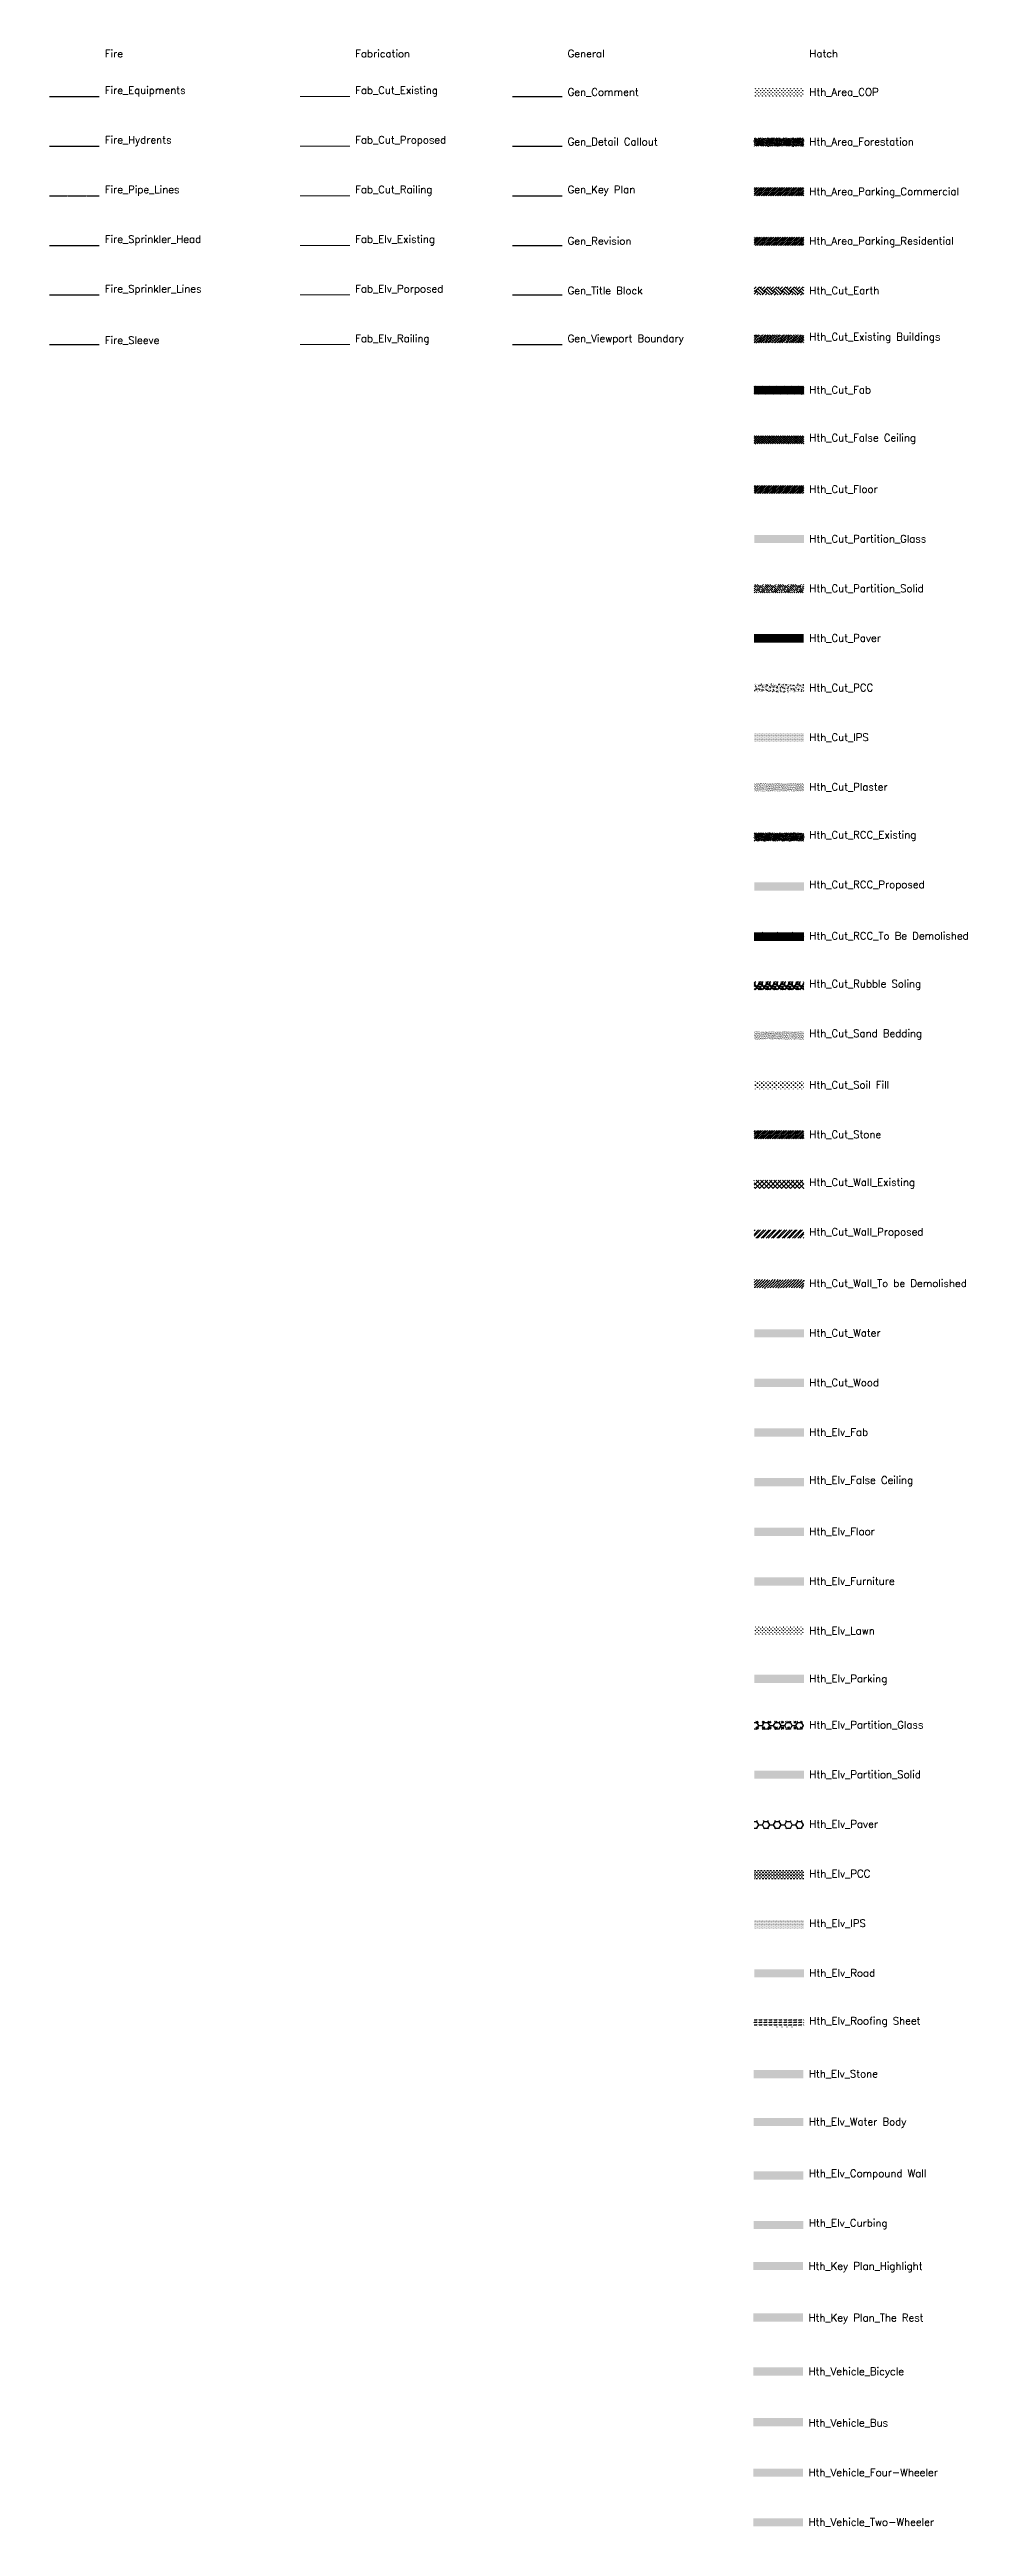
# Model space of a CAD drawing. Header units: inches. Extents: x -12 to 68737, y -20912 to 38138.
# Drawn here: x 13429 to 31909, y -11807 to 38095 of the extents above; entities that cross this region are included whole.
import ezdxf

# ---------------------------------------------------------------- set-up
doc = ezdxf.new("R2010")
doc.units = ezdxf.units.IN
doc.header["$MEASUREMENT"] = 0
doc.linetypes.add('ACAD_ISO08W100', pattern=[36, 24, -3, 6, -3])
for name, color, linetype, lineweight in [('Fab_Cut_Existing', 8, 'Continuous', 18), ('Fab_Cut_Proposed', 6, 'Continuous', 18), ('Fab_Cut_Railing', 6, 'Continuous', 18), ('Fab_Elv_Existing', 205, 'Continuous', 18), ('Fab_Elv_Proposed', 4, 'Continuous', 18), ('Fab_Elv_Railing', 4, 'Continuous', 18)]:
    doc.layers.add(name, color=color, linetype=linetype, lineweight=lineweight)
for name, color, linetype in [('Fire_Equipments', 10, 'Continuous'), ('Fire_Hydrents', 10, 'Continuous'), ('Fire_Pipe_Lines', 14, 'ACAD_ISO08W100'), ('Fire_Sleeve', 10, 'Continuous'), ('Fire_Sprinkler_Head', 10, 'Continuous'), ('Fire_Sprinkler_Lines', 160, 'Continuous'), ('Gen_Comment', 170, 'Continuous'), ('Gen_Detail Callout', 95, 'Continuous'), ('Gen_Key Plan', 204, 'Continuous'), ('Gen_Revison', 170, 'Continuous'), ('Gen_Title Block', 7, 'Continuous'), ('Hth_Area_COP', 64, 'Continuous'), ('Hth_Area_Forestation', 96, 'Continuous'), ('Hth_Area_Parking_Commercial', 26, 'Continuous'), ('Hth_Area_Parking_Residential', 46, 'Continuous'), ('Hth_Cut_Earth', 203, 'Continuous'), ('Hth_Cut_Existing Buildings', 8, 'Continuous'), ('Hth_Cut_Fab', 204, 'Continuous'), ('Hth_Cut_False Celling', 203, 'Continuous'), ('Hth_Cut_Floor', 203, 'Continuous'), ('Hth_Cut_IPS', 205, 'Continuous'), ('Hth_Cut_Partion_Glass', 202, 'Continuous'), ('Hth_Cut_Partion_Solid', 202, 'Continuous'), ('Hth_Cut_Paver', 203, 'Continuous'), ('Hth_Cut_PCC', 203, 'Continuous'), ('Hth_Cut_Plaster', 203, 'Continuous'), ('Hth_Cut_RCC_Existing', 17, 'Continuous'), ('Hth_Cut_RCC_Proposed', 205, 'Continuous'), ('Hth_Cut_RCC_To Be Demolished', 33, 'Continuous'), ('Hth_Cut_Rubble Soling', 203, 'Continuous'), ('Hth_Cut_Sand Bedding', 203, 'Continuous'), ('Hth_Cut_Soil Fill', 203, 'Continuous'), ('Hth_Cut_Stone', 203, 'Continuous'), ('Hth_Cut_Wall_Existing', 96, 'Continuous'), ('Hth_Cut_Wall_Proposed', 204, 'Continuous'), ('Hth_Cut_Wall_To be Demolished', 216, 'Continuous'), ('Hth_Cut_Water', 151, 'Continuous'), ('Hth_Cut_Wood', 203, 'Continuous'), ('Hth_Elv_Compound Wall', 201, 'Continuous'), ('Hth_Elv_Curbing', 200, 'Continuous'), ('Hth_Elv_Fab', 201, 'Continuous'), ('Hth_Elv_False_Celling', 201, 'Continuous'), ('Hth_Elv_Floor', 203, 'Continuous'), ('Hth_Elv_Furniture', 201, 'Continuous'), ('Hth_Elv_IPS', 201, 'Continuous'), ('Hth_Elv_Lawn', 64, 'Continuous'), ('Hth_Elv_Parking', 53, 'Continuous'), ('Hth_Elv_Partion_Glass', 201, 'Continuous'), ('Hth_Elv_Partion_Solid', 201, 'Continuous'), ('Hth_Elv_Paver', 201, 'Continuous'), ('Hth_Elv_PCC', 201, 'Continuous'), ('Hth_Elv_Road', 199, 'Continuous'), ('Hth_Elv_Roofing Sheet', 202, 'Continuous'), ('Hth_Elv_Stone', 201, 'Continuous'), ('Hth_Elv_Water_Body', 151, 'Continuous'), ('Hth_Key Plan_Highlight', 10, 'Continuous'), ('Hth_Key Plan_The Rest', 202, 'Continuous'), ('Hth_Vehicle_Bicycle', 21, 'Continuous'), ('Hth_Vehicle_Bus', 241, 'Continuous'), ('Hth_Vehicle_Four-Wheeler', 171, 'Continuous'), ('Hth_Vehicle_Two-Wheeler', 45, 'Continuous')]:
    doc.layers.add(name, color=color, linetype=linetype)
doc.layers.add('Gen_Viewport Boundary', color=3, linetype='Continuous', plot=False)
doc.styles.add('Simplex', font='simplex.shx')
pattern_1 = [(45, (-1881.67, 0), (-17.67767, 17.67767), [])]

msp = doc.modelspace()

# ---------------------------------------------------------------- texts
at = {"char_height": 150, "attachment_point": 7, "style": 'Simplex'}
for s, width, insert in [('Fire', 965.79, (14540, 37938)), ('Fabrication', 11120.05, (19582, 37938)), ('General', 11120.05, (23859, 37938)), ('Hatch', 11120.05, (28727, 37938)), ('Fire_Equipments', 11120.05, (14540, 37150)), ('\\pt1050;Fab_Cut_Existing', 11120.05, (19582, 37150)), ('Gen_Comment', 11120.05, (23859, 37150)), ('Hth_Area_COP', 11120.05, (28727, 37150)), ('Fire_Hydrents', 11120.05, (14540, 36150)), ('\\pt1050;Fab_Cut_Proposed', 11120.05, (19582, 36150)), ('Gen_Detail Callout', 11120.05, (23859, 36150)), ('Hth_Area_Forestation', 11120.05, (28727, 36150)), ('Fire_Pipe_Lines', 11120.05, (14540, 35150)), ('Fab_Cut_Railing', 11120.05, (19582, 35150)), ('Gen_Key Plan', 11120.05, (23859, 35150)), ('Hth_Area_Parking_Commercial', 11120.05, (28727, 35110)), ('Fire_Sprinkler_Head', 11120.05, (14540, 34150)), ('Fab_Elv_Existing', 11120.05, (19582, 34150)), ('Gen_Revision', 11120.05, (23859, 34150)), ('Hth_Area_Parking_Residential', 11120.05, (28727, 34115)), ('Fire_Sprinkler_Lines', 11120.05, (14540, 33150)), ('Fab_Elv_Porposed', 11120.05, (19582, 33150)), ('Gen_Title Block', 11120.05, (23859, 33150)), ('Hth_Cut_Earth', 11120.05, (28727, 33150)), ('Fire_Sleeve', 11120.05, (14540, 32150)), ('Fab_Elv_Railing', 11120.05, (19582, 32150)), ('Gen_Viewport Boundary', 11120.05, (23859, 32150)), ('Hth_Cut_Existing Buildings', 11120.05, (28727, 32185)), ('Hth_Cut_Fab', 11120.05, (28727, 31150)), ('Hth_Cut_False Ceiling ', 11120.05, (28727, 30150)), ('Hth_Cut_Floor', 11120.05, (28727, 29150)), ('Hth_Cut_Partition_Glass', 11120.05, (28727, 28150)), ('Hth_Cut_Partition_Solid', 11120.05, (28727, 27150)), ('Hth_Cut_Paver', 11120.05, (28727, 26150)), ('Hth_Cut_PCC', 11120.05, (28727, 25150)), ('Hth_Cut_IPS', 11120.05, (28727, 24150)), ('Hth_Cut_Plaster', 11120.05, (28727, 23150)), ('Hth_Cut_RCC_Existing', 11120.05, (28727, 22150)), ('Hth_Cut_RCC_Proposed', 11120.05, (28727, 21150)), ('Hth_Cut_RCC_To Be Demolished', 11120.05, (28727, 20150)), ('Hth_Cut_Rubble Soling', 11120.05, (28727, 19150)), ('Hth_Cut_Sand Bedding', 11120.05, (28727, 18150)), ('Hth_Cut_Soil Fill', 11120.05, (28727, 17150)), ('Hth_Cut_Stone', 11120.05, (28727, 16150)), ('Hth_Cut_Wall_Existing', 11120.05, (28727, 15150)), ('Hth_Cut_Wall_Proposed', 11120.05, (28727, 14150)), ('Hth_Cut_Wall_To be Demolished', 11120.05, (28727, 13150)), ('Hth_Cut_Water', 11120.05, (28727, 12150)), ('Hth_Cut_Wood', 11120.05, (28727, 11150)), ('Hth_Elv_Fab', 11120.05, (28727, 10150)), ('Hth_Elv_False Ceiling', 11120.05, (28727, 9150)), ('Hth_Elv_Floor', 11120.05, (28727, 8150)), ('Hth_Elv_Furniture', 11120.05, (28727, 7150)), ('Hth_Elv_Lawn', 11120.05, (28727, 6150)), ('Hth_Elv_Parking', 11120.05, (28727, 5150)), ('Hth_Elv_Partition_Glass', 11120.05, (28727, 4256)), ('Hth_Elv_Partition_Solid', 11120.05, (28727, 3256)), ('Hth_Elv_Paver', 11120.05, (28727, 2256)), ('Hth_Elv_PCC', 11120.05, (28727, 1256)), ('Hth_Elv_IPS', 11120.05, (28727, 256)), ('Hth_Elv_Road', 11120.05, (28727, -744)), ('Hth_Elv_Roofing Sheet', 11120.05, (28727, -1744)), ('Hth_Elv_Stone', 11120.05, (28719, -2776)), ('Hth_Elv_Water Body', 11120.05, (28719, -3776)), ('Hth_Elv_Compound Wall', 11120.05, (28719, -4817)), ('Hth_Elv_Curbing', 11120.05, (28719, -5817)), ('Hth_Key Plan_Highlight', 11120.05, (28711, -6684)), ('Hth_Key Plan_The Rest', 11120.05, (28711, -7725)), ('Hth_Vehicle_Bicycle', 11120.05, (28711, -8807)), ('Hth_Vehicle_Bus', 11120.05, (28711, -9807)), ('Hth_Vehicle_Four-Wheeler', 11120.05, (28711, -10807)), ('Hth_Vehicle_Two-Wheeler', 11120.05, (28711, -11807))]:
    msp.add_mtext_dynamic_manual_height_columns(s, width=width, gutter_width=1, heights=[0], dxfattribs=dict(at, insert=insert))

# ---------------------------------------------------------------- hatches: boundary and pattern name
at = {"layer": 'Hth_Area_COP'}
h = msp.add_hatch(dxfattribs=at)
h.set_pattern_fill('GRASS', color=256, scale=50)
h.set_pattern_definition([(90, (-1881.67, 0), (-35.35534, 35.35534), [9.375, -61.33568]), (45, (-1881.67, 0), (-35.35534, 35.35534), [9.375, -40.625]), (135, (-1881.67, 0), (-35.35534, -35.35534), [9.375, -40.625])])
h.paths.add_polyline_path([(28616, 37150), (27616, 37150), (27616, 37314), (28616, 37314)])
at = {"layer": 'Hth_Area_Forestation'}
h = msp.add_hatch(dxfattribs=at)
h.set_pattern_fill('ANSI36', color=256, scale=200)
h.set_pattern_definition([(45, (-1881.67, 0), (13.258252, 48.613591), [62.5, -12.5, 0, -12.5])])
h.paths.add_polyline_path([(28616, 36150), (27616, 36150), (27616, 36314), (28616, 36314)])
at = {"layer": 'Hth_Area_Parking_Commercial'}
h = msp.add_hatch(dxfattribs=at)
h.set_pattern_fill('ANSI31', color=256, scale=200)
h.set_pattern_definition(pattern_1)
h.paths.add_polyline_path([(28616, 35150), (27616, 35150), (27616, 35314), (28616, 35314)])
at = {"layer": 'Hth_Area_Parking_Residential'}
h = msp.add_hatch(dxfattribs=at)
h.set_pattern_fill('ANSI31', color=256, scale=200)
h.set_pattern_definition(pattern_1)
h.paths.add_polyline_path([(28616, 34150), (27616, 34150), (27616, 34314), (28616, 34314)])
at = {"layer": 'Hth_Cut_Earth'}
h = msp.add_hatch(dxfattribs=at)
h.set_pattern_fill('EARTH', color=256, scale=500, angle=45)
h.set_pattern_definition([(45, (-1881.67, 0), (1e-14, 176.7767), [125, -125]), (45, (-1914.82, 33.15), (1e-14, 176.7767), [125, -125]), (45, (-1947.96, 66.29), (1e-14, 176.7767), [125, -125]), (135, (-1947.96, 88.39), (-176.7767, 1e-14), [125, -125]), (135, (-1914.82, 121.53), (-176.7767, 1e-14), [125, -125]), (135, (-1881.67, 154.68), (-176.7767, 1e-14), [125, -125])])
h.paths.add_polyline_path([(28616, 33150), (27616, 33150), (27616, 33314), (28616, 33314)])
at = {"layer": 'Hth_Cut_Existing Buildings'}
h = msp.add_hatch(dxfattribs=at)
h.set_pattern_fill('ANSI33', color=256, scale=200)
h.set_pattern_definition([(45, (-1881.67, 0), (-35.35534, 35.35534), []), (45, (-1846.315, 0), (-35.35534, 35.35534), [25, -12.5])])
h.paths.add_polyline_path([(28616, 32185), (27616, 32185), (27616, 32350), (28616, 32350)])
at = {"layer": 'Hth_Cut_Fab'}
h = msp.add_hatch(dxfattribs=at)
h.set_pattern_fill('ANSI31', color=256, scale=100)
h.set_pattern_definition([(45, (-1881.67, -1000), (-8.8388348, 8.8388348), [])])
h.paths.add_polyline_path([(28616, 31150), (27616, 31150), (27616, 31314), (28616, 31314)])
at = {"layer": 'Hth_Cut_False Celling'}
h = msp.add_hatch(dxfattribs=at)
h.set_pattern_fill('ANSI37', color=256, scale=250)
h.set_pattern_definition([(45, (-1881.67, -1000), (-22.097087, 22.097087), []), (135, (-1881.67, -1000), (-22.097087, -22.097087), [])])
h.paths.add_polyline_path([(28616, 30150), (27616, 30150), (27616, 30314), (28616, 30314)])
at = {"layer": 'Hth_Cut_Floor'}
h = msp.add_hatch(dxfattribs=at)
h.set_pattern_fill('ANSI31', color=256, scale=200)
h.set_pattern_definition([(45, (-1881.67, -1000), (-17.67767, 17.67767), [])])
h.paths.add_polyline_path([(28616, 29150), (27616, 29150), (27616, 29314), (28616, 29314)])
at = {"layer": 'Hth_Cut_IPS'}
h = msp.add_hatch(dxfattribs=at)
h.set_pattern_fill('DOTS', color=256, scale=250)
h.set_pattern_definition([(0, (5276.928, 0), (7.8125, 15.625), [0, -15.625])])
h.paths.add_polyline_path([(28616, 24150), (27616, 24150), (27616, 24314), (28616, 24314)])
at = {"layer": 'Hth_Cut_Partion_Glass'}
h = msp.add_hatch(color=256, dxfattribs=at)
h.dxf.hatch_style = 1
h.paths.add_polyline_path([(28616, 28150), (27616, 28150), (27616, 28314), (28616, 28314)])
at = {"layer": 'Hth_Cut_Partion_Solid'}
h = msp.add_hatch(dxfattribs=at)
h.set_pattern_fill('GOST_WOOD', color=256, scale=15, angle=45)
h.set_pattern_definition([(135, (-1881.67, -1000), (63.63961, 63.63961), [150, -30]), (135, (-1839.24, -1000), (63.63961, 63.63961), [90, -22.5, 45, -22.5]), (135, (-1786.21, -1010.61), (63.63961, 63.63961), [150, -30])])
h.paths.add_polyline_path([(28616, 27150), (27616, 27150), (27616, 27314), (28616, 27314)])
at = {"layer": 'Hth_Cut_Paver'}
h = msp.add_hatch(dxfattribs=at)
h.set_pattern_fill('ANSI31', color=256, scale=200, angle=45)
h.set_pattern_definition([(90, (5276.928, 0), (-25, 5e-15), [])])
h.paths.add_polyline_path([(28616, 26150), (27616, 26150), (27616, 26314), (28616, 26314)])
at = {"layer": 'Hth_Cut_PCC'}
h = msp.add_hatch(dxfattribs=at)
h.set_pattern_fill('AR-CONC', color=256, scale=10)
h.set_pattern_definition([(50, (-1881.67, -1000), (71.72602, -6.27521), [7.5, -82.5]), (355, (-1881.67, -1000), (-13.87513, 75.21921), [6, -66]), (100.45144, (-1875.69, -1000.52), (57.85088, 68.944), [6.37402, -70.11421]), (46.1842, (-1881.67, -980), (106.72413, -16.55193), [11.25, -123.75]), (96.63564, (-1872.78, -981.38), (93.4662, 97.41186), [9.56103, -105.17138]), (351.18416, (-1881.67, -980), (93.4662, 97.41186), [9, -99]), (21, (-1871.67, -985), (59.690705, -40.26189), [7.5, -82.5]), (326, (-1871.67, -985), (24.33153, 72.515), [6, -66]), (71.45144, (-1866.696, -988.355), (84.02224, 32.25312), [6.37402, -70.11421]), (37.5, (-1881.67, -1000), (1.215986, 33.289385), [0, -65.2, 0, -67, 0, -66.25]), (7.5, (-1881.67, -1000), (26.306954, 39.44117), [0, -38.2, 0, -63.7, 0, -25.25]), (327.5, (-1903.97, -1000), (53.382244, -2.255487), [0, -25, 0, -78, 0, -103.5]), (317.5, (-1913.97, -1000), (58.318617, 10.0105), [0, -32.5, 0, -51.8, 0, -73.5])])
h.paths.add_polyline_path([(28616, 25150), (27616, 25150), (27616, 25314), (28616, 25314)])
at = {"layer": 'Hth_Cut_Plaster'}
h = msp.add_hatch(dxfattribs=at)
h.set_pattern_fill('AR-SAND', color=256, scale=15)
h.set_pattern_definition([(37.5, (-1881.67, -2000), (-0.9449, 28.902357), [0, -22.8, 0, -25.5, 0, -24.375]), (7.5, (-1881.67, -2000), (26.54665, 42.33219), [0, -12.3, 0, -20.55, 0, -7.875]), (327.5, (-1900.12, -2000), (46.712128, 0.084886), [0, -7.5, 0, -27, 0, -35.25]), (317.5, (-1900.12, -2000), (45.0919, 13.165133), [0, -3.75, 0, -17.7, 0, -20.25])])
h.paths.add_polyline_path([(28616, 23150), (27616, 23150), (27616, 23314), (28616, 23314)])
at = {"layer": 'Hth_Cut_RCC_Existing'}
h = msp.add_hatch(dxfattribs=at)
h.set_pattern_fill('ANSI36', color=256, scale=200)
h.set_pattern_definition([(45, (5276.928, -1000), (13.258252, 48.613591), [62.5, -12.5, 0, -12.5])])
h.paths.add_polyline_path([(28616, 22150), (27616, 22150), (27616, 22314), (28616, 22314)])
at = {"layer": 'Hth_Cut_RCC_Proposed'}
h = msp.add_hatch(color=256, dxfattribs=at)
h.dxf.hatch_style = 1
h.paths.add_polyline_path([(28616, 21150), (27616, 21150), (27616, 21314), (28616, 21314)])
at = {"layer": 'Hth_Cut_RCC_To Be Demolished'}
h = msp.add_hatch(dxfattribs=at)
h.set_pattern_fill('DOLMIT', color=256, scale=100)
h.set_pattern_definition([(0, (5276.928, -1000), (0, 25), []), (45, (5276.93, -1000), (-50, 50), [35.35534, -70.71068])])
h.paths.add_polyline_path([(28616, 20150), (27616, 20150), (27616, 20314), (28616, 20314)])
at = {"layer": 'Hth_Cut_Rubble Soling'}
h = msp.add_hatch(dxfattribs=at)
h.set_pattern_fill('GRAVEL', color=256, scale=150)
h.set_pattern_definition([(228.012788, (5384.928, -2850), (-1200, -1350), [20.1804, -1997.8632]), (184.96974, (5371.428, -2865), (1800, 150), [34.6302, -3428.3887]), (132.510447, (5336.928, -2868), (1500, -1650), [24.4182, -2417.4049]), (267.27369, (5278.428, -2905.5), (150, 3000), [31.5357, -3122.0337]), (292.833654, (5276.928, -2937), (-750, 1800), [30.92325, -3061.406]), (357.27369, (5288.928, -2965.5), (-3000, 150), [31.5357, -3122.0337]), (37.69424, (5320.428, -2967), (-1950, -1500), [41.70435, -4128.7273]), (72.255328, (5353.428, -2941.5), (1050, 3300), [39.3732, -3897.9482]), (121.429566, (5365.428, -2904), (-1200, 1950), [31.6425, -3132.61097]), (175.23636, (5348.928, -2877), (1650, -150), [36.1248, -1770.1144]), (222.397438, (5312.928, -2874), (-1800, -1650), [46.7172, -4625.00625]), (138.814075, (5426.928, -2907), (-1050, 900), [15.94515, -1578.5767]), (171.469234, (5414.928, -2896.5), (1950, -300), [30.33555, -3003.2267]), (225, (5384.93, -2892), (-2e-14, -150), [21.21315, -190.9189]), (203.19859, (5374.428, -2874), (750, 300), [11.4237, -1130.94227]), (291.80141, (5363.928, -2878.5), (-150, 450), [16.15545, -791.6193]), (30.96376, (5369.928, -2893.5), (450, 300), [26.23935, -848.40343]), (161.56505, (5392.43, -2880), (300, -150), [18.97365, -455.368]), (16.38954, (5276.928, -2878.5), (1500, 450), [26.58, -2631.4268]), (70.346176, (5302.428, -2871), (-600, -1650), [22.29915, -2207.61116]), (293.19859, (5392.428, -2850), (-300, 750), [22.84725, -1119.5187]), (343.61046, (5401.428, -2871), (-1500, 450), [26.58, -2631.4268]), (339.443955, (5276.928, -2971.5), (-750, 300), [25.632, -1255.96856]), (294.77514, (5300.928, -2980.5), (-750, 1650), [21.4767, -2126.19646]), (66.80141, (5393.928, -3000), (300, 750), [22.84725, -1119.5187]), (17.354025, (5402.928, -2979), (-1950, -600), [25.14465, -2489.31354]), (69.443955, (5320.428, -3000), (-300, -750), [12.816, -1268.78456]), (101.30993, (5384.928, -3000), (-150, 600), [7.6485, -757.2044]), (165.96376, (5383.43, -2992.5), (450, -150), [30.92325, -587.5426]), (186.009006, (5353.428, -2985), (1500, 150), [28.6575, -2837.0885]), (303.69007, (5369.93, -2907), (-150, 300), [21.6333, -519.1994]), (353.157227, (5381.928, -2925), (2550, -300), [37.7691, -3739.1344]), (60.945396, (5419.428, -2929.5), (-600, -1050), [15.4434, -1528.9011]), (90, (5426.93, -2916), (-150, 150), [9, -141]), (120.256437, (5350.428, -2980.5), (600, -1050), [20.8386, -2063.028]), (48.012788, (5339.928, -2962.5), (1200, 1350), [40.3608, -1977.6828]), (0, (5366.93, -2932.5), (150, 150), [39, -111]), (325.304846, (5405.928, -2932.5), (1500, -1050), [23.7171, -2347.99115]), (254.054604, (5425.428, -2946), (-150, -600), [21.8403, -1070.1762]), (207.645975, (5419.428, -2967), (-2850, -1500), [35.55975, -3520.4211]), (175.426079, (5387.928, -2983.5), (-1950, 150), [37.61985, -3724.361])])
h.paths.add_polyline_path([(28616, 19150), (27616, 19150), (27616, 19314), (28616, 19314)])
at = {"layer": 'Hth_Cut_Sand Bedding'}
h = msp.add_hatch(dxfattribs=at)
h.set_pattern_fill('AR-SAND', color=256, scale=15)
h.set_pattern_definition([(37.5, (-1881.67, -5000), (-0.9449, 28.902357), [0, -22.8, 0, -25.5, 0, -24.375]), (7.5, (-1881.67, -5000), (26.54665, 42.33219), [0, -12.3, 0, -20.55, 0, -7.875]), (327.5, (-1900.12, -5000), (46.712128, 0.084886), [0, -7.5, 0, -27, 0, -35.25]), (317.5, (-1900.12, -5000), (45.0919, 13.165133), [0, -3.75, 0, -17.7, 0, -20.25])])
h.paths.add_polyline_path([(28616, 18150), (27616, 18150), (27616, 18314), (28616, 18314)])
at = {"layer": 'Hth_Cut_Soil Fill'}
h = msp.add_hatch(dxfattribs=at)
h.set_pattern_fill('CROSS', color=256, scale=170)
h.set_pattern_definition([(0, (5276.93, -3000), (42.5, 42.5), [21.25, -63.75]), (90, (5287.553, -3010.625), (-42.5, 42.5), [21.25, -63.75])])
h.paths.add_polyline_path([(28616, 17150), (27616, 17150), (27616, 17314), (28616, 17314)])
at = {"layer": 'Hth_Cut_Stone'}
h = msp.add_hatch(dxfattribs=at)
h.set_pattern_fill('ANSI31', color=256, scale=200)
h.set_pattern_definition([(45, (-1881.67, -6000), (-17.67767, 17.67767), [])])
h.paths.add_polyline_path([(28616, 16150), (27616, 16150), (27616, 16314), (28616, 16314)])
at = {"layer": 'Hth_Cut_Wall_Existing'}
h = msp.add_hatch(dxfattribs=at)
h.set_pattern_fill('ANSI37', color=256, scale=500)
h.set_pattern_definition([(45, (-1881.67, -5000), (-44.19417, 44.19417), []), (135, (-1881.67, -5000), (-44.19417, -44.19417), [])])
h.paths.add_polyline_path([(28616, 15150), (27616, 15150), (27616, 15314), (28616, 15314)])
at = {"layer": 'Hth_Cut_Wall_Proposed'}
h = msp.add_hatch(dxfattribs=at)
h.set_pattern_fill('ANSI32', color=256, scale=200)
h.set_pattern_definition([(45, (-1881.67, -7000), (-53.03301, 53.03301), []), (45, (-1846.315, -7000), (-53.03301, 53.03301), [])])
h.paths.add_polyline_path([(28616, 14150), (27616, 14150), (27616, 14314), (28616, 14314)])
at = {"layer": 'Hth_Cut_Wall_To be Demolished'}
h = msp.add_hatch(dxfattribs=at)
h.set_pattern_fill('ANSI36', color=256, scale=300)
h.set_pattern_definition([(45, (-1881.67, -5000), (19.88738, 72.920387), [93.75, -18.75, 0, -18.75])])
h.paths.add_polyline_path([(28616, 13150), (27616, 13150), (27616, 13314), (28616, 13314)])
at = {"layer": 'Hth_Cut_Water'}
h = msp.add_hatch(dxfattribs=at)
h.set_pattern_fill('DOTS', color=256, scale=100)
h.set_pattern_definition([(0, (-1881.67, -8000), (3.125, 6.25), [0, -6.25])])
h.paths.add_polyline_path([(28616, 12150), (27616, 12150), (27616, 12314), (28616, 12314)])
at = {"layer": 'Hth_Cut_Wood'}
h = msp.add_hatch(color=256, dxfattribs=at)
h.dxf.hatch_style = 1
h.paths.add_polyline_path([(28616, 11150), (27616, 11150), (27616, 11314), (28616, 11314)])
at = {"layer": 'Hth_Elv_Compound Wall'}
h = msp.add_hatch(color=256, dxfattribs=at)
h.dxf.hatch_style = 1
h.paths.add_polyline_path([(28607, -4817), (27607, -4817), (27607, -4652), (28607, -4652)])
at = {"layer": 'Hth_Elv_Curbing'}
h = msp.add_hatch(color=256, dxfattribs=at)
h.dxf.hatch_style = 1
h.paths.add_polyline_path([(28607, -5817), (27607, -5817), (27607, -5652), (28607, -5652)])
at = {"layer": 'Hth_Elv_Fab'}
h = msp.add_hatch(color=256, dxfattribs=at)
h.dxf.hatch_style = 1
h.paths.add_polyline_path([(28616, 10150), (27616, 10150), (27616, 10314), (28616, 10314)])
at = {"layer": 'Hth_Elv_False_Celling'}
h = msp.add_hatch(color=256, dxfattribs=at)
h.dxf.hatch_style = 1
h.paths.add_polyline_path([(28616, 9150), (27616, 9150), (27616, 9314), (28616, 9314)])
at = {"layer": 'Hth_Elv_Floor'}
h = msp.add_hatch(color=256, dxfattribs=at)
h.dxf.hatch_style = 1
h.paths.add_polyline_path([(28616, 8150), (27616, 8150), (27616, 8314), (28616, 8314)])
at = {"layer": 'Hth_Elv_Furniture'}
h = msp.add_hatch(color=256, dxfattribs=at)
h.dxf.hatch_style = 1
h.paths.add_polyline_path([(28616, 7150), (27616, 7150), (27616, 7314), (28616, 7314)])
at = {"layer": 'Hth_Elv_IPS'}
h = msp.add_hatch(dxfattribs=at)
h.set_pattern_fill('DOTS', color=256, scale=250)
h.set_pattern_definition([(0, (5276.928, -1000), (7.8125, 15.625), [0, -15.625])])
h.paths.add_polyline_path([(28616, 249), (27616, 249), (27616, 414), (28616, 414)])
at = {"layer": 'Hth_Elv_Lawn'}
h = msp.add_hatch(dxfattribs=at)
h.set_pattern_fill('GRASS', color=256, scale=50)
h.set_pattern_definition([(90, (-1881.67, -9000), (-35.35534, 35.35534), [9.375, -61.33568]), (45, (-1881.67, -9000), (-35.35534, 35.35534), [9.375, -40.625]), (135, (-1881.67, -9000), (-35.35534, -35.35534), [9.375, -40.625])])
h.paths.add_polyline_path([(28616, 6150), (27616, 6150), (27616, 6314), (28616, 6314)])
at = {"layer": 'Hth_Elv_Parking'}
h = msp.add_hatch(color=256, dxfattribs=at)
h.dxf.hatch_style = 1
h.paths.add_polyline_path([(28616, 5188), (27616, 5188), (27616, 5352), (28616, 5352)])
at = {"layer": 'Hth_Elv_Partion_Glass'}
h = msp.add_hatch(dxfattribs=at)
h.set_pattern_fill('GOST_GLASS', color=256, scale=15)
h.set_pattern_definition([(45, (-1881.67, -10894.21), (127.27922, -1e-14), [75, -105]), (45, (-1849.85, -10894.21), (127.27922, -1e-14), [30, -150]), (45, (-1881.67, -10862.39), (127.27922, -1e-14), [30, -150])])
h.paths.add_polyline_path([(28616, 4256), (27616, 4256), (27616, 4420), (28616, 4420)])
at = {"layer": 'Hth_Elv_Partion_Solid'}
h = msp.add_hatch(color=256, dxfattribs=at)
h.dxf.hatch_style = 1
h.paths.add_polyline_path([(28616, 3256), (27616, 3256), (27616, 3420), (28616, 3420)])
at = {"layer": 'Hth_Elv_Paver'}
h = msp.add_hatch(dxfattribs=at)
h.set_pattern_fill('HONEY', color=256, scale=600)
h.set_pattern_definition([(0, (-1881.67, -6000), (112.5, 64.9519), [75, -150]), (120, (-1881.67, -6000), (-112.5, 64.9519), [75, -150]), (60, (-1881.67, -6000), (2e-14, 129.90381), [-150, 75])])
h.paths.add_polyline_path([(28616, 4249), (27616, 4249), (27616, 4414), (28616, 4414)])
h = msp.add_hatch(dxfattribs=at)
h.set_pattern_fill('HONEY', color=256, scale=600)
h.set_pattern_definition([(0, (-1881.67, -8000), (112.5, 64.9519), [75, -150]), (120, (-1881.67, -8000), (-112.5, 64.9519), [75, -150]), (60, (-1881.67, -8000), (2e-14, 129.90381), [-150, 75])])
h.paths.add_polyline_path([(28616, 2249), (27616, 2249), (27616, 2414), (28616, 2414)])
at = {"layer": 'Hth_Elv_PCC'}
h = msp.add_hatch(dxfattribs=at)
h.set_pattern_fill('DASH', color=256, scale=250)
h.set_pattern_definition([(0, (5276.928, 0), (31.25, 31.25), [31.25, -31.25])])
h.paths.add_polyline_path([(28616, 1249), (27616, 1249), (27616, 1414), (28616, 1414)])
at = {"layer": 'Hth_Elv_Road'}
h = msp.add_hatch(color=256, dxfattribs=at)
h.dxf.hatch_style = 1
h.paths.add_polyline_path([(28616, -744), (27616, -744), (27616, -580), (28616, -580)])
at = {"layer": 'Hth_Elv_Roofing Sheet'}
h = msp.add_hatch(dxfattribs=at)
h.set_pattern_fill('FLEX', color=256, scale=200)
h.set_pattern_definition([(0, (-1881.67, -11000), (0, 50), [50, -50]), (45, (-1831.67, -11000), (3e-15, 50), [12.5, -45.71068, 12.5, -70.71068])])
h.paths.add_polyline_path([(28616, -1744), (27616, -1744), (27616, -1580), (28616, -1580)])
at = {"layer": 'Hth_Elv_Stone'}
h = msp.add_hatch(color=256, dxfattribs=at)
h.dxf.hatch_style = 1
h.paths.add_polyline_path([(28607, -2776), (27607, -2776), (27607, -2611), (28607, -2611)])
at = {"layer": 'Hth_Elv_Water_Body'}
h = msp.add_hatch(color=256, dxfattribs=at)
h.dxf.hatch_style = 1
h.paths.add_polyline_path([(28607, -3739), (27607, -3739), (27607, -3575), (28607, -3575)])
at = {"layer": 'Hth_Key Plan_Highlight'}
h = msp.add_hatch(color=256, dxfattribs=at)
h.dxf.hatch_style = 1
h.paths.add_polyline_path([(28599, -6640), (27599, -6640), (27599, -6476), (28599, -6476)])
at = {"layer": 'Hth_Key Plan_The Rest'}
h = msp.add_hatch(color=256, dxfattribs=at)
h.dxf.hatch_style = 1
h.paths.add_polyline_path([(28599, -7678), (27599, -7678), (27599, -7514), (28599, -7514)])
at = {"layer": 'Hth_Vehicle_Bicycle'}
h = msp.add_hatch(color=256, dxfattribs=at)
h.dxf.hatch_style = 1
h.paths.add_polyline_path([(28599, -8766), (27599, -8766), (27599, -8602), (28599, -8602)])
at = {"layer": 'Hth_Vehicle_Bus'}
h = msp.add_hatch(color=256, dxfattribs=at)
h.dxf.hatch_style = 1
h.paths.add_polyline_path([(28599, -9787), (27599, -9787), (27599, -9622), (28599, -9622)])
at = {"layer": 'Hth_Vehicle_Four-Wheeler'}
h = msp.add_hatch(color=256, dxfattribs=at)
h.dxf.hatch_style = 1
h.paths.add_polyline_path([(28599, -10807), (27599, -10807), (27599, -10643), (28599, -10643)])
at = {"layer": 'Hth_Vehicle_Two-Wheeler'}
h = msp.add_hatch(color=256, dxfattribs=at)
h.dxf.hatch_style = 1
h.paths.add_polyline_path([(28599, -11807), (27599, -11807), (27599, -11643), (28599, -11643)])

# ---------------------------------------------------------------- linework, layer by layer
at = {"layer": 'Fab_Cut_Existing'}
msp.add_lwpolyline([(18471, 37150), (19471, 37150)], dxfattribs=at)
at = {"layer": 'Fab_Cut_Proposed'}
msp.add_lwpolyline([(18471, 36150), (19471, 36150)], dxfattribs=at)
at = {"layer": 'Fab_Cut_Railing'}
msp.add_lwpolyline([(18471, 35150), (19471, 35150)], dxfattribs=at)
at = {"layer": 'Fab_Elv_Existing'}
msp.add_lwpolyline([(18471, 34150), (19471, 34150)], dxfattribs=at)
at = {"layer": 'Fab_Elv_Proposed'}
msp.add_lwpolyline([(18471, 33150), (19471, 33150)], dxfattribs=at)
at = {"layer": 'Fab_Elv_Railing'}
msp.add_lwpolyline([(18471, 32150), (19471, 32150)], dxfattribs=at)
at = {"layer": 'Fire_Equipments', "ltscale": 10}
msp.add_lwpolyline([(13429, 37150), (14429, 37150)], dxfattribs=at)
at = {"layer": 'Fire_Hydrents'}
msp.add_lwpolyline([(13429, 36150), (14429, 36150)], dxfattribs=at)
at = {"layer": 'Fire_Pipe_Lines'}
msp.add_lwpolyline([(13429, 35150), (14429, 35150)], dxfattribs=at)
at = {"layer": 'Fire_Sleeve'}
msp.add_lwpolyline([(13429, 32150), (14429, 32150)], dxfattribs=at)
at = {"layer": 'Fire_Sprinkler_Head'}
msp.add_lwpolyline([(13429, 34150), (14429, 34150)], dxfattribs=at)
at = {"layer": 'Fire_Sprinkler_Lines'}
msp.add_lwpolyline([(13429, 33150), (14429, 33150)], dxfattribs=at)
at = {"layer": 'Gen_Comment'}
msp.add_lwpolyline([(22748, 37150), (23748, 37150)], dxfattribs=at)
at = {"layer": 'Gen_Detail Callout'}
msp.add_lwpolyline([(22748, 36150), (23748, 36150)], dxfattribs=at)
at = {"layer": 'Gen_Key Plan'}
msp.add_lwpolyline([(22748, 35150), (23748, 35150)], dxfattribs=at)
at = {"layer": 'Gen_Revison'}
msp.add_lwpolyline([(22748, 34150), (23748, 34150)], dxfattribs=at)
at = {"layer": 'Gen_Title Block'}
msp.add_lwpolyline([(22748, 33150), (23748, 33150)], dxfattribs=at)
at = {"layer": 'Gen_Viewport Boundary'}
msp.add_lwpolyline([(22748, 32150), (23748, 32150)], dxfattribs=at)

msp.set_redraw_order([(e.dxf.handle, doc.entitydb.next_handle()) for e in msp.query("TEXT MTEXT ATTDEF DIMENSION ARC_DIMENSION")])  # texts and dimensions are drawn at this point

doc.saveas('drawing.dxf')
